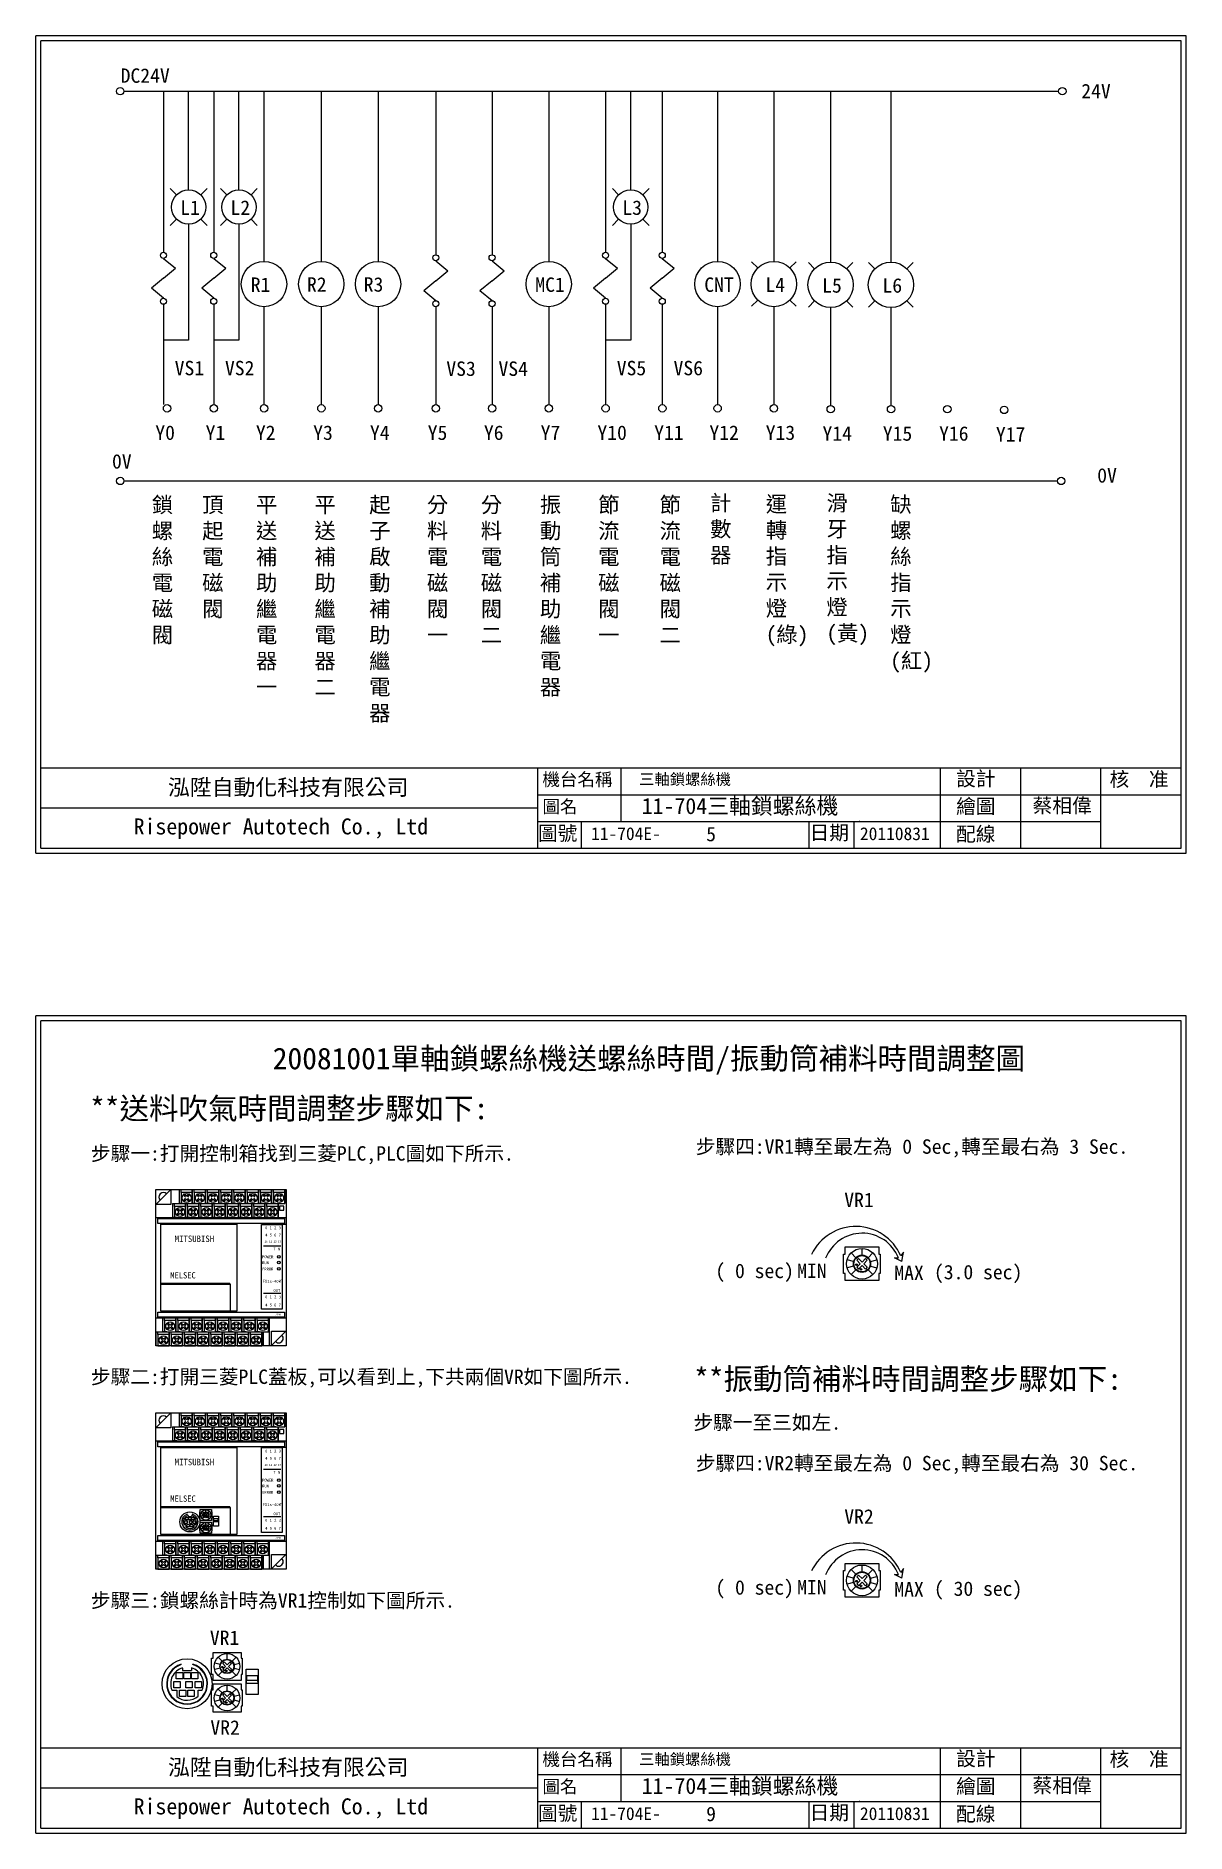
# Model space of a CAD drawing. Extents: x 143 to 1738, y -21 to 428.
# Drawn here: x 1450.6 to 1737.6, y -20.5 to 428 of the extents above; entities that cross this region are included whole.
import ezdxf

# ---------------------------------------------------------------- set-up
doc = ezdxf.new("R2010")
doc.units = 0
doc.layers.get('0').update_dxf_attribs({"linetype": 'CONTINUOUS'})
for name, color, linetype in [('圖框層', 7, 'CONTINUOUS'), ('文字層', 4, 'CONTINUOUS'), ('標尺寸層', 3, 'CONTINUOUS')]:
    doc.layers.add(name, color=color, linetype=linetype)
doc.styles.add('CNS', font='romanc.shx', dxfattribs={"bigfont": 'chineset.shx'})
doc.styles.add('STSL', font='KAIU.TTF')

msp = doc.modelspace()

# ---------------------------------------------------------------- texts
at = {"char_height": 3.6, "width": 7.3862, "attachment_point": 1, "style": 'CNS'}
for s, insert in [('{\\fDFKai-SB|b0|i0|c136|p65;\\C4;5}', (1617.86, 230.62)), ('{\\fDFKai-SB|b0|i0|c136|p65;\\C4;9}', (1617.86, -13.97))]:
    msp.add_mtext(s, dxfattribs=dict(at, insert=insert))
at = {"layer": '圖框層', "style": 'STSL'}
for s, p in [('DC24V', (1471.75, 416.32)), ('24V', (1711.47, 412.46)), ('0V', (1469.59, 320.03)), ('0V', (1715.45, 316.54))]:
    msp.add_text(s, height=3.6, dxfattribs=at).set_placement(p)
at = {"layer": '圖框層', "color": 4, "style": 'STSL'}
for s, height, p in [('L1', 3.6, (1486.62, 383.36)), ('L2', 3.6, (1499.17, 383.36)), ('L3', 3.6, (1596.94, 383.36)), ('R1', 3.6, (1504.21, 364.14)), ('R2', 3.6, (1518.24, 364.19)), ('R3', 3.6, (1532.4, 364.19)), ('MC1', 3.6, (1575.22, 364.14)), ('CNT', 3.6, (1617.39, 364.14)), ('L4', 3.6, (1632.65, 364.14)), ('L5', 3.6, (1646.81, 363.94)), ('L6', 3.6, (1661.86, 363.94)), ('VS1', 3.6, (1485.23, 343.32)), ('VS2', 3.6, (1497.78, 343.32)), ('VS3', 3.6, (1553.02, 343.17)), ('VS4', 3.6, (1566.04, 343.17)), ('VS5', 3.6, (1595.55, 343.32)), ('VS6', 3.6, (1609.72, 343.32)), ('Y0', 3.6, (1480.4, 327.19)), ('Y1', 3.6, (1492.95, 327.19)), ('Y2', 3.6, (1505.5, 327.19)), ('Y3', 3.6, (1519.8, 327.19)), ('Y4', 3.6, (1533.96, 327.19)), ('Y5', 3.6, (1548.37, 327.19)), ('Y6', 3.6, (1562.4, 327.19)), ('Y7', 3.6, (1576.56, 327.19)), ('Y10', 3.6, (1590.72, 327.19)), ('Y11', 3.6, (1604.89, 327.19)), ('Y12', 3.6, (1618.67, 327.19)), ('Y13', 3.6, (1632.72, 327.19)), ('Y14', 3.6, (1646.89, 326.99)), ('Y15', 3.6, (1661.94, 326.99)), ('Y16', 3.6, (1675.99, 326.99)), ('Y17', 3.6, (1690.16, 326.79)), ('20081001單軸鎖螺絲機送螺絲時間/振動筒補料時間調整圖', 5.4, (1509.71, 170.1)), ('**送料吹氣時間調整步驟如下:', 5.4, (1464.12, 157.63)), ('步驟四:VR1轉至最左為 0 Sec,轉至最右為 3 Sec.', 3.6, (1615.27, 149.01)), ('步驟一:打開控制箱找到三菱PLC,PLC圖如下所示.', 3.6, (1464.34, 147.3)), ('VR1', 3.6, (1652.33, 135.69)), ('( 0 sec)', 3.6, (1620.16, 117.98)), ('MIN', 3.6, (1640.57, 118.02)), ('(3.0 sec)', 3.6, (1674.71, 117.68)), ('MAX', 3.6, (1664.81, 117.51)), ('步驟二:打開三菱PLC蓋板,可以看到上,下共兩個VR如下圖所示.', 3.6, (1464.34, 91.56)), ('**振動筒補料時間調整步驟如下:', 5.4, (1614.84, 90.11)), ('步驟一至三如左.', 3.6, (1614.69, 80.16)), ('步驟四:VR2轉至最左為 0 Sec,轉至最右為 30 Sec.', 3.6, (1615.27, 70)), ('VR2', 3.6, (1652.33, 56.68)), ('( 0 sec)', 3.6, (1620.16, 38.97)), ('MIN', 3.6, (1640.57, 39.01)), ('MAX', 3.6, (1664.81, 38.5)), ('( 30 sec)', 3.6, (1674.71, 38.67)), ('步驟三:鎖螺絲計時為VR1控制如下圖所示.', 3.6, (1464.34, 35.73)), ('VR1', 3.6, (1494.01, 26.41)), ('VR2', 3.6, (1494.14, 4.01))]:
    msp.add_text(s, height=height, dxfattribs=at).set_placement(p)
at = {"layer": '標尺寸層', "color": 7, "char_height": 3.9, "attachment_point": 1, "style": 'CNS'}
for s, insert, width in [('{\\fDFKai-SB|b0|i0|c136|p65;計數器}', (1618.84, 313.41), 2.4709), ('{\\fDFKai-SB|b0|i0|c136|p65;鎖螺絲電磁閥}', (1479.52, 312.97), 6.8229), ('{\\fDFKai-SB|b0|i0|c136|p65;頂起電磁閥}', (1492.09, 312.97), 6.2509), ('{\\fDFKai-SB|b0|i0|c136|p65;平送補助繼電器\\P一}', (1505.53, 312.97), 3.6768), ('{\\fDFKai-SB|b0|i0|c136|p65;平送補助繼電器\\P二}', (1520.12, 312.97), 3.6768), ('{\\fDFKai-SB|b0|i0|c136|p65;起子啟動補助繼電器}', (1533.77, 312.97), 3.8999), ('{\\fDFKai-SB|b0|i0|c136|p65;分料電磁閥一}', (1548.18, 312.97), 5.2609), ('{\\fDFKai-SB|b0|i0|c136|p65;分料電磁閥二}', (1561.62, 312.97), 4.9034), ('{\\fDFKai-SB|b0|i0|c136|p65;振動筒補助繼電器}', (1576.37, 312.97), 3.8269), ('{\\fDFKai-SB|b0|i0|c136|p65;節流電磁閥一}', (1590.92, 312.97), 7.0364), ('{\\fDFKai-SB|b0|i0|c136|p65;節流電磁閥二}', (1606.24, 312.97), 5.3625), ('{\\fDFKai-SB|b0|i0|c136|p65;運轉指示燈(綠)}', (1632.74, 313.1), 2.4709), ('{\\fDFKai-SB|b0|i0|c136|p65;滑牙\\P指示燈(黃)}', (1647.87, 313.41), 7.7214), ('{\\fDFKai-SB|b0|i0|c136|p65;缺螺絲指示燈(紅)}', (1663.8, 313.04), 6.1745)]:
    msp.add_mtext(s, dxfattribs=dict(at, insert=insert, width=width))

# ---------------------------------------------------------------- blocks, each defined once
blk = doc.blocks.new('FX1S-14MT')
at = {"layer": '標尺寸層', "color": 7}
for p, q in [((5.75, 0), (5.75, -3.5)), ((5.75, 0), (9.05, 0)), ((6.25, -0.7), (6.25, 0)), ((9.05, -0.7), (9.05, 0)), ((9.05, 0), (9.05, -3.5)), ((9.05, 0), (9.05, -3.5)), ((9.05, 0), (12.35, 0)), ((9.55, -0.7), (9.55, 0)), ((12.35, -0.7), (12.35, 0)), ((12.35, 0), (12.35, -3.5)), ((12.35, 0), (12.35, -3.5)), ((12.35, 0), (15.65, 0)), ((12.85, -0.7), (12.85, 0)), ((15.65, -0.7), (15.65, 0)), ((15.65, 0), (15.65, -3.5)), ((15.65, 0), (15.65, -3.5)), ((15.65, 0), (18.95, 0)), ((16.15, -0.7), (16.15, 0)), ((18.95, -0.7), (18.95, 0)), ((18.95, 0), (18.95, -3.5)), ((18.95, 0), (18.95, -3.5)), ((18.95, 0), (22.25, 0)), ((19.45, -0.7), (19.45, 0)), ((22.25, -0.7), (22.25, 0)), ((22.25, 0), (22.25, -3.5)), ((22.25, 0), (22.25, -3.5)), ((22.25, 0), (25.55, 0)), ((22.75, -0.7), (22.75, 0)), ((25.55, -0.7), (25.55, 0)), ((25.55, 0), (25.55, -3.5)), ((25.55, 0), (25.55, -3.5)), ((25.55, 0), (28.85, 0)), ((26.05, -0.7), (26.05, 0)), ((28.85, -0.7), (28.85, 0)), ((28.85, 0), (28.85, -3.5)), ((28.85, 0), (28.85, -3.5)), ((28.85, 0), (32.15, 0)), ((29.35, -0.7), (29.35, 0)), ((32.15, -0.7), (32.15, 0)), ((32.15, 0), (32.15, -3.5)), ((3.55, -0.15), (0.15, -3.55)), ((4.1, -3.5), (4.1, -7)), ((4.1, -3.5), (7.4, -3.5)), ((4.6, -4.2), (4.6, -3.5)), ((6.85, -3.5), (5.75, -3.5)), ((7.4, -4.2), (7.4, -3.5)), ((7.4, -3.5), (7.4, -7)), ((7.4, -3.5), (7.4, -7)), ((7.4, -3.5), (10.7, -3.5)), ((7.9, -4.2), (7.9, -3.5)), ((10.15, -3.5), (9.05, -3.5)), ((10.7, -4.2), (10.7, -3.5)), ((10.7, -3.5), (10.7, -7)), ((10.7, -3.5), (10.7, -7)), ((10.7, -3.5), (14, -3.5)), ((11.2, -4.2), (11.2, -3.5)), ((13.45, -3.5), (12.35, -3.5)), ((14, -4.2), (14, -3.5)), ((14, -3.5), (14, -7)), ((14, -3.5), (14, -7)), ((14, -3.5), (17.3, -3.5)), ((14.5, -4.2), (14.5, -3.5)), ((16.75, -3.5), (15.65, -3.5)), ((17.3, -4.2), (17.3, -3.5)), ((17.3, -3.5), (17.3, -7)), ((17.3, -3.5), (17.3, -7)), ((17.3, -3.5), (20.6, -3.5)), ((17.8, -4.2), (17.8, -3.5)), ((20.05, -3.5), (18.95, -3.5)), ((20.6, -4.2), (20.6, -3.5)), ((20.6, -3.5), (20.6, -7)), ((20.6, -3.5), (20.6, -7)), ((20.6, -3.5), (23.9, -3.5)), ((21.1, -4.2), (21.1, -3.5)), ((23.35, -3.5), (22.25, -3.5)), ((23.9, -4.2), (23.9, -3.5)), ((23.9, -3.5), (23.9, -7)), ((23.9, -3.5), (23.9, -7)), ((23.9, -3.5), (27.2, -3.5)), ((24.4, -4.2), (24.4, -3.5)), ((26.65, -3.5), (25.55, -3.5)), ((27.2, -4.2), (27.2, -3.5)), ((27.2, -3.5), (27.2, -7)), ((27.2, -3.5), (27.2, -7)), ((27.2, -3.5), (30.5, -3.5)), ((27.7, -4.2), (27.7, -3.5)), ((29.95, -3.5), (28.85, -3.5)), ((30.5, -4.2), (30.5, -3.5)), ((30.5, -3.5), (30.5, -7)), ((0, -7), (32.5, -7)), ((5.2, -7), (4.1, -7)), ((8.5, -7), (7.4, -7)), ((11.8, -7), (10.7, -7)), ((15.1, -7), (14, -7)), ((18.4, -7), (17.3, -7)), ((21.7, -7), (20.6, -7)), ((25, -7), (23.9, -7)), ((28.3, -7), (27.2, -7)), ((32.5, -8.67), (31.5, -8.67)), ((32.5, -8.78), (32.5, -9.78)), ((26.87, -14.07), (31.19, -14.07)), ((18.37, -23.41), (1.2, -23.41)), ((26.87, -25.86), (31.19, -25.86)), ((0, -32), (32.5, -32)), ((0, -35.5), (0, -39)), ((0, -35.5), (3.3, -35.5)), ((0.5, -36.2), (0.5, -35.5)), ((1.65, -32), (1.65, -35.5)), ((1.65, -32), (4.95, -32)), ((2.75, -35.5), (1.65, -35.5)), ((2.15, -32.7), (2.15, -32)), ((3.3, -36.2), (3.3, -35.5)), ((3.3, -35.5), (3.3, -39)), ((3.3, -35.5), (3.3, -39)), ((3.3, -35.5), (6.6, -35.5)), ((3.8, -36.2), (3.8, -35.5)), ((4.95, -32.7), (4.95, -32)), ((4.95, -32), (4.95, -35.5)), ((4.95, -32), (4.95, -35.5)), ((4.95, -32), (8.25, -32)), ((6.05, -35.5), (4.95, -35.5)), ((5.45, -32.7), (5.45, -32)), ((6.6, -36.2), (6.6, -35.5)), ((6.6, -35.5), (6.6, -39)), ((6.6, -35.5), (6.6, -39)), ((6.6, -35.5), (9.9, -35.5)), ((7.1, -36.2), (7.1, -35.5)), ((8.25, -32.7), (8.25, -32)), ((8.25, -32), (8.25, -35.5)), ((8.25, -32), (8.25, -35.5)), ((8.25, -32), (11.55, -32)), ((9.35, -35.5), (8.25, -35.5)), ((8.75, -32.7), (8.75, -32)), ((9.9, -36.2), (9.9, -35.5)), ((9.9, -35.5), (9.9, -39)), ((9.9, -35.5), (9.9, -39)), ((9.9, -35.5), (13.2, -35.5)), ((10.4, -36.2), (10.4, -35.5)), ((11.55, -32.7), (11.55, -32)), ((11.55, -32), (11.55, -35.5)), ((11.55, -32), (11.55, -35.5)), ((11.55, -32), (14.85, -32)), ((12.65, -35.5), (11.55, -35.5)), ((12.05, -32.7), (12.05, -32)), ((13.2, -36.2), (13.2, -35.5)), ((13.2, -35.5), (13.2, -39)), ((13.2, -35.5), (13.2, -39)), ((13.2, -35.5), (16.5, -35.5)), ((13.7, -36.2), (13.7, -35.5)), ((14.85, -32.7), (14.85, -32)), ((14.85, -32), (14.85, -35.5)), ((14.85, -32), (14.85, -35.5)), ((14.85, -32), (18.15, -32)), ((15.95, -35.5), (14.85, -35.5)), ((15.35, -32.7), (15.35, -32)), ((16.5, -36.2), (16.5, -35.5)), ((16.5, -35.5), (16.5, -39)), ((16.5, -35.5), (16.5, -39)), ((16.5, -35.5), (19.8, -35.5)), ((17, -36.2), (17, -35.5)), ((18.15, -32.7), (18.15, -32)), ((18.15, -32), (18.15, -35.5)), ((18.15, -32), (18.15, -35.5)), ((18.15, -32), (21.45, -32)), ((19.25, -35.5), (18.15, -35.5)), ((18.65, -32.7), (18.65, -32)), ((19.8, -36.2), (19.8, -35.5)), ((19.8, -35.5), (19.8, -39)), ((19.8, -35.5), (19.8, -39)), ((19.8, -35.5), (23.1, -35.5)), ((20.3, -36.2), (20.3, -35.5)), ((21.45, -32.7), (21.45, -32)), ((21.45, -32), (21.45, -35.5)), ((21.45, -32), (21.45, -35.5)), ((21.45, -32), (24.75, -32)), ((22.55, -35.5), (21.45, -35.5)), ((21.95, -32.7), (21.95, -32)), ((23.1, -36.2), (23.1, -35.5)), ((23.1, -35.5), (23.1, -39)), ((23.1, -35.5), (23.1, -39)), ((23.1, -35.5), (26.4, -35.5)), ((23.6, -36.2), (23.6, -35.5)), ((24.75, -32.7), (24.75, -32)), ((24.75, -32), (24.75, -35.5)), ((24.75, -32), (24.75, -35.5)), ((24.75, -32), (28.05, -32)), ((25.85, -35.5), (24.75, -35.5)), ((25.25, -32.7), (25.25, -32)), ((26.4, -36.2), (26.4, -35.5)), ((26.4, -35.5), (26.4, -39)), ((26.73, -35.5), (26.73, -39)), ((28.05, -32.7), (28.05, -32)), ((28.05, -32), (28.05, -35.5)), ((28.25, -32), (28.25, -39)), ((32.35, -35.45), (28.95, -38.85)), ((1.1, -39), (0, -39)), ((4.4, -39), (3.3, -39)), ((7.7, -39), (6.6, -39)), ((11, -39), (9.9, -39)), ((14.3, -39), (13.2, -39)), ((17.6, -39), (16.5, -39)), ((20.9, -39), (19.8, -39)), ((24.2, -39), (23.1, -39))]:
    blk.add_line(p, q, dxfattribs=at)
for points in [[(0, 0), (3.7, 0), (3.7, -3.7), (0, -3.7)], [(0, 0), (32.5, 0), (32.5, -39), (0, -39)], [(7.4, -4.2), (4.6, -4.2), (4.6, -7), (7.4, -7)], [(9.05, -0.7), (6.25, -0.7), (6.25, -3.5), (9.05, -3.5)], [(10.7, -4.2), (7.9, -4.2), (7.9, -7), (10.7, -7)], [(12.35, -0.7), (9.55, -0.7), (9.55, -3.5), (12.35, -3.5)], [(14, -4.2), (11.2, -4.2), (11.2, -7), (14, -7)], [(15.65, -0.7), (12.85, -0.7), (12.85, -3.5), (15.65, -3.5)], [(17.3, -4.2), (14.5, -4.2), (14.5, -7), (17.3, -7)], [(18.95, -0.7), (16.15, -0.7), (16.15, -3.5), (18.95, -3.5)], [(20.6, -4.2), (17.8, -4.2), (17.8, -7), (20.6, -7)], [(22.25, -0.7), (19.45, -0.7), (19.45, -3.5), (22.25, -3.5)], [(23.9, -4.2), (21.1, -4.2), (21.1, -7), (23.9, -7)], [(25.55, -0.7), (22.75, -0.7), (22.75, -3.5), (25.55, -3.5)], [(27.2, -4.2), (24.4, -4.2), (24.4, -7), (27.2, -7)], [(28.85, -0.7), (26.05, -0.7), (26.05, -3.5), (28.85, -3.5)], [(30.5, -4.2), (27.7, -4.2), (27.7, -7), (30.5, -7)], [(32.15, -0.7), (29.35, -0.7), (29.35, -3.5), (32.15, -3.5)], [(31.93, -4.11), (30.83, -4.11), (30.83, -5.11), (31.93, -5.11)], [(0.46, -7.2), (32.05, -7.2), (32.05, -8.47), (0.46, -8.47)], [(1.2, -8.63), (20.2, -8.63), (20.2, -30.33), (1.2, -30.33)], [(26.3, -8.67), (31.5, -8.67), (31.5, -29.87), (26.3, -29.87)], [(1.2, -23.63), (18.5, -23.63), (18.5, -30.33), (1.2, -30.33)], [(0.46, -30.6), (32.05, -30.6), (32.05, -31.87), (0.46, -31.87)], [(4.95, -32.7), (2.15, -32.7), (2.15, -35.5), (4.95, -35.5)], [(8.25, -32.7), (5.45, -32.7), (5.45, -35.5), (8.25, -35.5)], [(11.55, -32.7), (8.75, -32.7), (8.75, -35.5), (11.55, -35.5)], [(14.85, -32.7), (12.05, -32.7), (12.05, -35.5), (14.85, -35.5)], [(18.15, -32.7), (15.35, -32.7), (15.35, -35.5), (18.15, -35.5)], [(21.45, -32.7), (18.65, -32.7), (18.65, -35.5), (21.45, -35.5)], [(24.75, -32.7), (21.95, -32.7), (21.95, -35.5), (24.75, -35.5)], [(28.05, -32.7), (25.25, -32.7), (25.25, -35.5), (28.05, -35.5)], [(28.8, -35.3), (32.5, -35.3), (32.5, -39), (28.8, -39)], [(3.3, -36.2), (0.5, -36.2), (0.5, -39), (3.3, -39)], [(6.6, -36.2), (3.8, -36.2), (3.8, -39), (6.6, -39)], [(9.9, -36.2), (7.1, -36.2), (7.1, -39), (9.9, -39)], [(13.2, -36.2), (10.4, -36.2), (10.4, -39), (13.2, -39)], [(16.5, -36.2), (13.7, -36.2), (13.7, -39), (16.5, -39)], [(19.8, -36.2), (17, -36.2), (17, -39), (19.8, -39)], [(23.1, -36.2), (20.3, -36.2), (20.3, -39), (23.1, -39)], [(26.4, -36.2), (23.6, -36.2), (23.6, -39), (26.4, -39)]]:
    blk.add_lwpolyline(points, close=True, dxfattribs=at)
for centre, radius in [((7.65, -2.1), 1.1), ((10.95, -2.1), 1.1), ((14.25, -2.1), 1.1), ((17.55, -2.1), 1.1), ((20.85, -2.1), 1.1), ((24.15, -2.1), 1.1), ((27.45, -2.1), 1.1), ((30.75, -2.1), 1.1), ((6, -5.6), 1.1), ((9.3, -5.6), 1.1), ((12.6, -5.6), 1.1), ((15.9, -5.6), 1.1), ((19.2, -5.6), 1.1), ((22.5, -5.6), 1.1), ((25.8, -5.6), 1.1), ((29.1, -5.6), 1.1), ((30.67, -16.76), 0.346), ((30.67, -18.22), 0.346), ((30.67, -19.8), 0.346), ((3.55, -34.1), 1.1), ((6.85, -34.1), 1.1), ((10.15, -34.1), 1.1), ((13.45, -34.1), 1.1), ((16.75, -34.1), 1.1), ((20.05, -34.1), 1.1), ((23.35, -34.1), 1.1), ((26.65, -34.1), 1.1), ((1.9, -37.6), 1.1), ((5.2, -37.6), 1.1), ((8.5, -37.6), 1.1), ((11.8, -37.6), 1.1), ((15.1, -37.6), 1.1), ((18.4, -37.6), 1.1), ((21.7, -37.6), 1.1), ((25, -37.6), 1.1)]:
    blk.add_circle(centre, radius, dxfattribs=at)
for centre, start, end in [((1.85, -1.85), 45, 225), ((30.65, -37.15), 225, 45)]:
    blk.add_arc(centre, 1.1, start, end, dxfattribs=at)
for centre, major_axis, ratio, start_param, end_param in [((7.65, -1.9), (-0.778, 0.778), 0.176168, 4.886768, 7.679603), ((7.65, -2.1), (0.778, 0.778), 0.176168, 1.745175, 4.53801), ((7.65, -1.9), (0.778, 0.778), 0.176168, 4.886768, 7.679603), ((7.65, -2.1), (-0.778, 0.778), 0.176168, 8.02836, 10.821195), ((10.95, -1.9), (-0.778, 0.778), 0.176168, 4.886768, 7.679603), ((10.95, -2.1), (0.778, 0.778), 0.176168, 1.745175, 4.53801), ((10.95, -1.9), (0.778, 0.778), 0.176168, 4.886768, 7.679603), ((10.95, -2.1), (-0.778, 0.778), 0.176168, 8.02836, 10.821195), ((14.25, -1.9), (-0.778, 0.778), 0.176168, 4.886768, 7.679603), ((14.25, -2.1), (0.778, 0.778), 0.176168, 1.745175, 4.53801), ((14.25, -1.9), (0.778, 0.778), 0.176168, 4.886768, 7.679603), ((14.25, -2.1), (-0.778, 0.778), 0.176168, 8.02836, 10.821195), ((17.55, -1.9), (-0.778, 0.778), 0.176168, 4.886768, 7.679603), ((17.55, -2.1), (0.778, 0.778), 0.176168, 1.745175, 4.53801), ((17.55, -1.9), (0.778, 0.778), 0.176168, 4.886768, 7.679603), ((17.55, -2.1), (-0.778, 0.778), 0.176168, 8.02836, 10.821195), ((20.85, -1.9), (-0.778, 0.778), 0.176168, 4.886768, 7.679603), ((20.85, -2.1), (0.778, 0.778), 0.176168, 1.745175, 4.53801), ((20.85, -1.9), (0.778, 0.778), 0.176168, 4.886768, 7.679603), ((20.85, -2.1), (-0.778, 0.778), 0.176168, 8.02836, 10.821195), ((24.15, -1.9), (-0.778, 0.778), 0.176168, 4.886768, 7.679603), ((24.15, -2.1), (0.778, 0.778), 0.176168, 1.745175, 4.53801), ((24.15, -1.9), (0.778, 0.778), 0.176168, 4.886768, 7.679603), ((24.15, -2.1), (-0.778, 0.778), 0.176168, 8.02836, 10.821195), ((27.45, -1.9), (-0.778, 0.778), 0.176168, 4.886768, 7.679603), ((27.45, -2.1), (0.778, 0.778), 0.176168, 1.745175, 4.53801), ((27.45, -1.9), (0.778, 0.778), 0.176168, 4.886768, 7.679603), ((27.45, -2.1), (-0.778, 0.778), 0.176168, 8.02836, 10.821195), ((30.75, -1.9), (-0.778, 0.778), 0.176168, 4.886768, 7.679603), ((30.75, -2.1), (0.778, 0.778), 0.176168, 1.745175, 4.53801), ((30.75, -1.9), (0.778, 0.778), 0.176168, 4.886768, 7.679603), ((30.75, -2.1), (-0.778, 0.778), 0.176168, 8.02836, 10.821195), ((6, -5.6), (-0.778, 0.778), 0.176168, 4.886768, 7.679603), ((6, -5.6), (0.778, 0.778), 0.176168, 1.745175, 4.53801), ((6, -5.6), (0.778, 0.778), 0.176168, 4.886768, 7.679603), ((6, -5.6), (-0.778, 0.778), 0.176168, 8.02836, 10.821195), ((9.3, -5.6), (-0.778, 0.778), 0.176168, 4.886768, 7.679603), ((9.3, -5.6), (0.778, 0.778), 0.176168, 1.745175, 4.53801), ((9.3, -5.6), (0.778, 0.778), 0.176168, 4.886768, 7.679603), ((9.3, -5.6), (-0.778, 0.778), 0.176168, 8.02836, 10.821195), ((12.6, -5.6), (-0.778, 0.778), 0.176168, 4.886768, 7.679603), ((12.6, -5.6), (0.778, 0.778), 0.176168, 1.745175, 4.53801), ((12.6, -5.6), (0.778, 0.778), 0.176168, 4.886768, 7.679603), ((12.6, -5.6), (-0.778, 0.778), 0.176168, 8.02836, 10.821195), ((15.9, -5.6), (-0.778, 0.778), 0.176168, 4.886768, 7.679603), ((15.9, -5.6), (0.778, 0.778), 0.176168, 1.745175, 4.53801), ((15.9, -5.6), (0.778, 0.778), 0.176168, 4.886768, 7.679603), ((15.9, -5.6), (-0.778, 0.778), 0.176168, 8.02836, 10.821195), ((19.2, -5.6), (-0.778, 0.778), 0.176168, 4.886768, 7.679603), ((19.2, -5.6), (0.778, 0.778), 0.176168, 1.745175, 4.53801), ((19.2, -5.6), (0.778, 0.778), 0.176168, 4.886768, 7.679603), ((19.2, -5.6), (-0.778, 0.778), 0.176168, 8.02836, 10.821195), ((22.5, -5.6), (-0.778, 0.778), 0.176168, 4.886768, 7.679603), ((22.5, -5.6), (0.778, 0.778), 0.176168, 1.745175, 4.53801), ((22.5, -5.6), (0.778, 0.778), 0.176168, 4.886768, 7.679603), ((22.5, -5.6), (-0.778, 0.778), 0.176168, 8.02836, 10.821195), ((25.8, -5.6), (-0.778, 0.778), 0.176168, 4.886768, 7.679603), ((25.8, -5.6), (0.778, 0.778), 0.176168, 1.745175, 4.53801), ((25.8, -5.6), (0.778, 0.778), 0.176168, 4.886768, 7.679603), ((25.8, -5.6), (-0.778, 0.778), 0.176168, 8.02836, 10.821195), ((29.1, -5.6), (-0.778, 0.778), 0.176168, 4.886768, 7.679603), ((29.1, -5.6), (0.778, 0.778), 0.176168, 1.745175, 4.53801), ((29.1, -5.6), (0.778, 0.778), 0.176168, 4.886768, 7.679603), ((29.1, -5.6), (-0.778, 0.778), 0.176168, 8.02836, 10.821195), ((18.37, -23.63), (0, 0.227), 0.577995, 4.712389, 6.283185), ((3.55, -34.1), (-0.778, 0.778), 0.176168, 4.886768, 7.679603), ((3.55, -34.1), (0.778, 0.778), 0.176168, 1.745175, 4.53801), ((3.55, -34.1), (0.778, 0.778), 0.176168, 4.886768, 7.679603), ((3.55, -34.1), (-0.778, 0.778), 0.176168, 8.02836, 10.821195), ((6.85, -34.1), (-0.778, 0.778), 0.176168, 4.886768, 7.679603), ((6.85, -34.1), (0.778, 0.778), 0.176168, 1.745175, 4.53801), ((6.85, -34.1), (0.778, 0.778), 0.176168, 4.886768, 7.679603), ((6.85, -34.1), (-0.778, 0.778), 0.176168, 8.02836, 10.821195), ((10.15, -34.1), (-0.778, 0.778), 0.176168, 4.886768, 7.679603), ((10.15, -34.1), (0.778, 0.778), 0.176168, 1.745175, 4.53801), ((10.15, -34.1), (0.778, 0.778), 0.176168, 4.886768, 7.679603), ((10.15, -34.1), (-0.778, 0.778), 0.176168, 8.02836, 10.821195), ((13.45, -34.1), (-0.778, 0.778), 0.176168, 4.886768, 7.679603), ((13.45, -34.1), (0.778, 0.778), 0.176168, 1.745175, 4.53801), ((13.45, -34.1), (0.778, 0.778), 0.176168, 4.886768, 7.679603), ((13.45, -34.1), (-0.778, 0.778), 0.176168, 8.02836, 10.821195), ((16.75, -34.1), (-0.778, 0.778), 0.176168, 4.886768, 7.679603), ((16.75, -34.1), (0.778, 0.778), 0.176168, 1.745175, 4.53801), ((16.75, -34.1), (0.778, 0.778), 0.176168, 4.886768, 7.679603), ((16.75, -34.1), (-0.778, 0.778), 0.176168, 8.02836, 10.821195), ((20.05, -34.1), (-0.778, 0.778), 0.176168, 4.886768, 7.679603), ((20.05, -34.1), (0.778, 0.778), 0.176168, 1.745175, 4.53801), ((20.05, -34.1), (0.778, 0.778), 0.176168, 4.886768, 7.679603), ((20.05, -34.1), (-0.778, 0.778), 0.176168, 8.02836, 10.821195), ((23.35, -34.1), (-0.778, 0.778), 0.176168, 4.886768, 7.679603), ((23.35, -34.1), (0.778, 0.778), 0.176168, 1.745175, 4.53801), ((23.35, -34.1), (0.778, 0.778), 0.176168, 4.886768, 7.679603), ((23.35, -34.1), (-0.778, 0.778), 0.176168, 8.02836, 10.821195), ((26.65, -34.1), (-0.778, 0.778), 0.176168, 4.886768, 7.679603), ((26.65, -34.1), (0.778, 0.778), 0.176168, 1.745175, 4.53801), ((26.65, -34.1), (0.778, 0.778), 0.176168, 4.886768, 7.679603), ((26.65, -34.1), (-0.778, 0.778), 0.176168, 8.02836, 10.821195), ((1.9, -37.6), (-0.778, 0.778), 0.176168, 4.886768, 7.679603), ((1.9, -37.6), (0.778, 0.778), 0.176168, 1.745175, 4.53801), ((1.9, -37.6), (0.778, 0.778), 0.176168, 4.886768, 7.679603), ((1.9, -37.6), (-0.778, 0.778), 0.176168, 8.02836, 10.821195), ((5.2, -37.6), (-0.778, 0.778), 0.176168, 4.886768, 7.679603), ((5.2, -37.6), (0.778, 0.778), 0.176168, 1.745175, 4.53801), ((5.2, -37.6), (0.778, 0.778), 0.176168, 4.886768, 7.679603), ((5.2, -37.6), (-0.778, 0.778), 0.176168, 8.02836, 10.821195), ((8.5, -37.6), (-0.778, 0.778), 0.176168, 4.886768, 7.679603), ((8.5, -37.6), (0.778, 0.778), 0.176168, 1.745175, 4.53801), ((8.5, -37.6), (0.778, 0.778), 0.176168, 4.886768, 7.679603), ((8.5, -37.6), (-0.778, 0.778), 0.176168, 8.02836, 10.821195), ((11.8, -37.6), (-0.778, 0.778), 0.176168, 4.886768, 7.679603), ((11.8, -37.6), (0.778, 0.778), 0.176168, 1.745175, 4.53801), ((11.8, -37.6), (0.778, 0.778), 0.176168, 4.886768, 7.679603), ((11.8, -37.6), (-0.778, 0.778), 0.176168, 8.02836, 10.821195), ((15.1, -37.6), (-0.778, 0.778), 0.176168, 4.886768, 7.679603), ((15.1, -37.6), (0.778, 0.778), 0.176168, 1.745175, 4.53801), ((15.1, -37.6), (0.778, 0.778), 0.176168, 4.886768, 7.679603), ((15.1, -37.6), (-0.778, 0.778), 0.176168, 8.02836, 10.821195), ((18.4, -37.6), (-0.778, 0.778), 0.176168, 4.886768, 7.679603), ((18.4, -37.6), (0.778, 0.778), 0.176168, 1.745175, 4.53801), ((18.4, -37.6), (0.778, 0.778), 0.176168, 4.886768, 7.679603), ((18.4, -37.6), (-0.778, 0.778), 0.176168, 8.02836, 10.821195), ((21.7, -37.6), (-0.778, 0.778), 0.176168, 4.886768, 7.679603), ((21.7, -37.6), (0.778, 0.778), 0.176168, 1.745175, 4.53801), ((21.7, -37.6), (0.778, 0.778), 0.176168, 4.886768, 7.679603), ((21.7, -37.6), (-0.778, 0.778), 0.176168, 8.02836, 10.821195), ((25, -37.6), (-0.778, 0.778), 0.176168, 4.886768, 7.679603), ((25, -37.6), (0.778, 0.778), 0.176168, 1.745175, 4.53801), ((25, -37.6), (0.778, 0.778), 0.176168, 4.886768, 7.679603), ((25, -37.6), (-0.778, 0.778), 0.176168, 8.02836, 10.821195)]:
    blk.add_ellipse(centre, major_axis=major_axis, ratio=ratio, start_param=start_param, end_param=end_param, dxfattribs=at)
at = {"layer": '圖框層', "color": 4, "style": 'STSL'}
for s, height, p in [('MITSUBISH', 1.61, (4.67, -13.07)), ('10 11 12 13', 0.4752, (27.12, -13.22)), ('4 5 6 7', 0.72, (27.24, -11.68)), ('0 1 2 3', 0.72, (27.24, -9.89)), ('POWER', 0.72, (26.49, -17.14)), ('RUN', 0.72, (26.49, -18.61)), ('I N', 0.72, (29.32, -15.2)), ('MELSEC', 1.56, (3.57, -22.17)), ('ERROR', 0.72, (26.49, -20.19)), ('FX1s-40MT', 0.72, (26.66, -23.24)), ('0 1 2 3', 0.72, (27.24, -27.14)), ('OUT', 0.72, (29.32, -25.53)), ('4 5 6 7', 0.72, (27.24, -29.15)), ('20MT', 0.475, (29.8, -31.41))]:
    blk.add_text(s, height=height, dxfattribs=at).set_placement(p)
blk = doc.blocks.new('PLC-VR1&VR2')
at = {"layer": '標尺寸層'}
h = blk.add_hatch(color=7, dxfattribs=at)
edge = h.paths.add_edge_path()
edge.add_arc((16.76, -4.27), 0.178, 0, 360)
h = blk.add_hatch(color=7, dxfattribs=at)
edge = h.paths.add_edge_path()
edge.add_arc((17.72, -5.23), 0.178, 0, 360)
h = blk.add_hatch(color=7, dxfattribs=at)
edge = h.paths.add_edge_path()
edge.add_arc((16.76, -12.18), 0.178, 0, 360)
h = blk.add_hatch(color=7, dxfattribs=at)
edge = h.paths.add_edge_path()
edge.add_arc((17.72, -13.14), 0.178, 0, 360)
at = {"layer": '標尺寸層', "color": 7}
for p, q in [((6.46, -3.65), (6.46, -3.55)), ((9.4, -3.65), (9.4, -3.55)), ((16.18, -3.61), (14.83, -3.25)), ((15.66, -1.82), (16.64, -2.8)), ((17.91, -2.28), (17.91, -0.88)), ((20.17, -1.82), (19.19, -2.8)), ((19.65, -3.61), (21, -3.25)), ((6.81, -4.49), (6.81, -5.13)), ((6.81, -5.13), (9.05, -5.13)), ((9.05, -4.49), (9.05, -5.13)), ((16.18, -4.54), (14.83, -4.9)), ((16.64, -5.35), (15.66, -6.34)), ((17.91, -10.18), (17.91, -8.79)), ((19.19, -5.35), (20.17, -6.34)), ((19.65, -4.54), (21, -4.9)), ((22.83, -6.37), (22.67, -6.53)), ((22.67, -8.35), (22.83, -7.49)), ((22.83, -7.49), (22.83, -6.37)), ((22.83, -7.49), (25.57, -7.49)), ((25.57, -7.49), (25.57, -6.37)), ((25.57, -6.37), (25.7, -6.37)), ((25.7, -8.35), (25.57, -7.49)), ((16.18, -11.52), (14.83, -11.16)), ((16.18, -12.45), (14.83, -12.81)), ((15.66, -9.73), (16.64, -10.71)), ((16.64, -13.26), (15.66, -14.24)), ((20.17, -9.73), (19.19, -10.71)), ((19.19, -13.26), (20.17, -14.24)), ((19.65, -11.52), (21, -11.16)), ((19.65, -12.45), (21, -12.81))]:
    blk.add_line(p, q, dxfattribs=at)
for points in [[(14.41, -6.1), (14.05, -6.1), (14.05, -2.05), (14.41, -2.05)], [(14.41, -2.05), (14.41, -0.58), (21.41, -0.58), (21.41, -2.05)], [(17.54, -4.08), (16.81, -3.34), (17.18, -2.97), (17.91, -3.71)], [(17.54, -4.08), (16.81, -4.81), (17.18, -5.18), (17.91, -4.45)], [(18.28, -4.08), (19.02, -3.34), (18.65, -2.97), (17.91, -3.71)], [(18.28, -4.08), (19.02, -4.81), (18.65, -5.18), (17.91, -4.45)], [(21.41, -2.05), (21.68, -2.05), (21.68, -6.1), (21.41, -6.1)], [(21.41, -6.1), (21.41, -7.58), (14.41, -7.58), (14.41, -6.1)], [(14.41, -9.96), (14.41, -8.48), (21.41, -8.48), (21.41, -9.96)], [(25.7, -6.37), (25.7, -8.35), (22.67, -8.35), (22.67, -6.37)], [(22.83, -6.37), (25.57, -6.37)], [(4.13, -9.98), (5.34, -9.98), (5.34, -11.61)], [(10.67, -11.48), (10.67, -9.98), (11.73, -9.98)], [(14.41, -14.01), (14.05, -14.01), (14.05, -9.96), (14.41, -9.96)], [(17.54, -11.98), (16.81, -11.25), (17.18, -10.88), (17.91, -11.61)], [(17.54, -11.98), (16.81, -12.72), (17.18, -13.09), (17.91, -12.35)], [(18.28, -11.98), (19.02, -11.25), (18.65, -10.88), (17.91, -11.61)], [(18.28, -11.98), (19.02, -12.72), (18.65, -13.09), (17.91, -12.35)], [(21.41, -9.96), (21.68, -9.96), (21.68, -14.01), (21.41, -14.01)], [(21.41, -14.01), (21.41, -15.48), (14.41, -15.48), (14.41, -14.01)]]:
    blk.add_lwpolyline(points, dxfattribs=at)
for points in [[(4.63, -7.82), (6.23, -7.82), (6.23, -9.42), (4.63, -9.42)], [(5.24, -5.61), (6.84, -5.61), (6.84, -7.21), (5.24, -7.21)], [(7.15, -5.61), (8.75, -5.61), (8.75, -7.21), (7.15, -7.21)], [(7.6, -7.82), (9.2, -7.82), (9.2, -9.42), (7.6, -9.42)], [(9.05, -5.61), (10.65, -5.61), (10.65, -7.21), (9.05, -7.21)], [(9.93, -7.82), (11.53, -7.82), (11.53, -9.42), (9.93, -9.42)], [(22.67, -4.81), (25.7, -4.81), (25.7, -11.07), (22.67, -11.07)], [(6, -9.98), (7.6, -9.98), (7.6, -11.58), (6, -11.58)], [(8.08, -9.98), (9.68, -9.98), (9.68, -11.58), (8.08, -11.58)]]:
    blk.add_lwpolyline(points, close=True, dxfattribs=at)
for centre, radius in [((7.93, -8.43), 6.25), ((17.91, -4.08), 3.2), ((17.91, -4.08), 1.8), ((17.91, -4.08), 1.69), ((16.76, -4.27), 0.178), ((17.91, -11.98), 3.2), ((17.72, -5.23), 0.178), ((17.91, -11.98), 1.8), ((17.91, -11.98), 1.69), ((16.76, -12.18), 0.178), ((17.72, -13.14), 0.178)]:
    blk.add_circle(centre, radius, dxfattribs=at)
for radius, start, end in [(5.1, 106.7199, 73.2801), (5, 107.0644, 72.9356), (4.1, 105.8749, 202.154), (4.1, 337.846, 74.1251), (4.1, 230.7742, 311.8924)]:
    blk.add_arc((7.93, -8.43), radius, start, end, dxfattribs=at)
blk = doc.blocks.new('門把組立機圖框')
at = {"layer": '圖框層', "color": 7}
for p, q in [((287, 0), (0, 0)), ((0, -203.97), (0, 0)), ((287, -203.97), (287, 0)), ((285.75, -1.25), (1.25, -1.25)), ((1.25, -202.72), (1.25, -1.25)), ((285.75, -202.72), (285.75, -1.25)), ((1.25, -182.72), (111.73, -182.72)), ((111.73, -182.72), (285.75, -182.72)), ((125.28, -202.72), (125.28, -182.72)), ((225.75, -202.72), (225.75, -182.72)), ((245.75, -202.72), (245.75, -182.72)), ((265.75, -202.72), (265.75, -182.72)), ((125.28, -189.39), (285.75, -189.39)), ((125.28, -196.05), (265.75, -196.05)), ((136.15, -202.72), (136.15, -195.97)), ((0, -203.97), (287, -203.97)), ((1.25, -202.72), (285.75, -202.72))]:
    blk.add_line(p, q, dxfattribs=at)
at = {"layer": '圖框層', "color": 4}
blk.add_point((205.54, -196.05), dxfattribs=at)
at = {"layer": '標尺寸層', "color": 7}
for p, q in [((146.05, -196.05), (146.05, -182.72)), ((125.28, -192.72), (1.25, -192.72)), ((192.94, -202.72), (192.94, -196.05)), ((204.21, -202.72), (204.21, -196.05))]:
    blk.add_line(p, q, dxfattribs=at)
at = {"insert": (151.17, -190.21), "char_height": 4, "width": 64.1299, "attachment_point": 1, "style": 'CNS'}
blk.add_mtext('{\\fDFKai-SB|b0|i0|c136|p65;\\C4;11-704三軸鎖螺絲機}', dxfattribs=at)
at = {"layer": '圖框層', "color": 4, "style": 'STSL'}
for s, height, p in [('三軸鎖螺絲機', 2.8, (150.53, -186.93)), ('設計', 3.6, (229.63, -187.18)), ('核  准', 3.6, (267.92, -187.32)), ('泓陞自動化科技有限公司', 4, (32.94, -189.53)), ('繪圖', 3.6, (229.63, -194.09)), ('Risepower Autotech Co., Ltd', 4, (24.38, -199.3)), ('圖號', 3.6, (125.28, -200.81)), ('日期', 3.6, (193.07, -200.64)), ('配線', 3.6, (229.63, -201)), ('11-704E-', 3.2, (138.52, -200.71))]:
    blk.add_text(s, height=height, dxfattribs=at).set_placement(p)
at = {"layer": '文字層', "color": 4, "style": 'STSL'}
for s, height, p in [('機台名稱', 3.2, (126.4, -187.16)), ('圖名', 3.2, (126.4, -193.96)), ('蔡相偉', 3.6, (248.72, -193.89)), ('20110831', 3.2, (205.62, -200.72))]:
    blk.add_text(s, height=height, dxfattribs=at).set_placement(p)

# ---------------------------------------------------------------- hatches: boundary and pattern name
at = {"layer": '標尺寸層'}
h = msp.add_hatch(color=7, dxfattribs=at)
edge = h.paths.add_edge_path()
edge.add_arc((1655.36, 121.32), 0.213, 0, 360)
h = msp.add_hatch(color=7, dxfattribs=at)
edge = h.paths.add_edge_path()
edge.add_arc((1656.51, 120.16), 0.213, 0, 360)
h = msp.add_hatch(color=7, dxfattribs=at)
edge = h.paths.add_edge_path()
edge.add_arc((1655.36, 42.31), 0.213, 0, 360)
h = msp.add_hatch(color=7, dxfattribs=at)
edge = h.paths.add_edge_path()
edge.add_arc((1656.51, 41.15), 0.213, 0, 360)

# ---------------------------------------------------------------- linework, layer by layer
for p, q in [((1488.72, 389.61), (1488.72, 414.21)), ((1501.27, 389.61), (1501.27, 414.21)), ((1599.04, 389.61), (1599.04, 414.21)), ((1488.72, 381.04), (1488.72, 352.07)), ((1501.27, 381.04), (1501.27, 352.07)), ((1599.04, 381.04), (1599.04, 352.07)), ((1488.72, 352.07), (1482.43, 352.07)), ((1501.27, 352.07), (1494.97, 352.07)), ((1599.04, 352.07), (1592.75, 352.07))]:
    msp.add_line(p, q)
at = {"layer": '標尺寸層', "color": 7}
for p, q in [((1472.58, 414.21), (1705.82, 414.21)), ((1482.43, 414.21), (1482.43, 374.02)), ((1494.97, 414.21), (1494.97, 374.02)), ((1507.52, 414.21), (1507.52, 371.77)), ((1521.82, 414.21), (1521.82, 371.77)), ((1535.99, 414.21), (1535.99, 371.77)), ((1550.39, 414.21), (1550.39, 373.4)), ((1564.42, 414.21), (1564.42, 373.4)), ((1578.58, 414.21), (1578.58, 371.77)), ((1592.75, 414.21), (1592.75, 374.02)), ((1606.91, 414.21), (1606.91, 374.02)), ((1620.7, 414.21), (1620.7, 371.77)), ((1634.75, 414.21), (1634.75, 371.77)), ((1648.92, 414.01), (1648.92, 371.57)), ((1663.97, 414.01), (1663.97, 371.57)), ((1485.69, 388.35), (1484.14, 389.91)), ((1491.75, 388.35), (1493.3, 389.91)), ((1498.24, 388.35), (1496.68, 389.91)), ((1504.3, 388.35), (1505.85, 389.91)), ((1596.01, 388.35), (1594.46, 389.91)), ((1602.07, 388.35), (1603.62, 389.91)), ((1485.69, 382.29), (1484.14, 380.74)), ((1491.75, 382.29), (1493.3, 380.74)), ((1498.24, 382.29), (1496.68, 380.74)), ((1504.3, 382.29), (1505.85, 380.74)), ((1596.01, 382.29), (1594.46, 380.74)), ((1602.07, 382.29), (1603.62, 380.74)), ((1482.43, 372.51), (1485.43, 370.02)), ((1494.97, 372.51), (1497.98, 370.02)), ((1592.75, 372.51), (1595.75, 370.02)), ((1606.91, 372.51), (1609.91, 370.02)), ((1482.43, 367.53), (1485.43, 370.02)), ((1494.97, 367.53), (1497.98, 370.02)), ((1550.39, 371.9), (1553.4, 369.41)), ((1550.39, 366.92), (1553.4, 369.41)), ((1564.42, 371.9), (1567.42, 369.41)), ((1564.42, 366.92), (1567.42, 369.41)), ((1592.75, 367.53), (1595.75, 370.02)), ((1606.91, 367.53), (1609.91, 370.02)), ((1630.74, 370.11), (1629.19, 371.66)), ((1638.75, 370.11), (1640.31, 371.66)), ((1644.91, 369.91), (1643.36, 371.46)), ((1652.92, 369.91), (1654.48, 371.46)), ((1659.96, 369.91), (1658.41, 371.46)), ((1667.97, 369.91), (1669.53, 371.46)), ((1482.43, 367.53), (1479.42, 365.04)), ((1482.43, 362.56), (1479.42, 365.04)), ((1494.97, 367.53), (1491.97, 365.04)), ((1494.97, 362.56), (1491.97, 365.04)), ((1550.39, 366.92), (1547.39, 364.43)), ((1550.39, 361.94), (1547.39, 364.43)), ((1564.42, 366.92), (1561.42, 364.43)), ((1564.42, 361.94), (1561.42, 364.43)), ((1592.75, 367.53), (1589.74, 365.04)), ((1592.75, 362.56), (1589.74, 365.04)), ((1606.91, 367.53), (1603.91, 365.04)), ((1606.91, 362.56), (1603.91, 365.04)), ((1482.43, 361.05), (1482.43, 335.99)), ((1494.97, 361.05), (1494.97, 335.99)), ((1507.52, 360.44), (1507.52, 335.99)), ((1521.82, 360.44), (1521.82, 335.99)), ((1535.99, 360.44), (1535.99, 335.99)), ((1550.39, 360.44), (1550.39, 335.99)), ((1564.42, 360.44), (1564.42, 335.99)), ((1578.58, 360.44), (1578.58, 335.99)), ((1592.75, 361.05), (1592.75, 335.99)), ((1606.91, 361.05), (1606.91, 335.99)), ((1620.7, 360.44), (1620.7, 335.99)), ((1630.74, 362.1), (1629.19, 360.54)), ((1634.75, 360.44), (1634.75, 335.99)), ((1638.75, 362.1), (1640.31, 360.54)), ((1644.91, 361.9), (1643.36, 360.34)), ((1648.92, 360.24), (1648.92, 335.79)), ((1652.92, 361.9), (1654.48, 360.34)), ((1659.96, 361.9), (1658.41, 360.34)), ((1663.97, 360.24), (1663.97, 335.79)), ((1667.97, 361.9), (1669.53, 360.34)), ((1472.58, 316.94), (1705.52, 316.94)), ((1654.66, 122.11), (1653.04, 122.54)), ((1654.04, 124.26), (1655.22, 123.08)), ((1656.75, 123.71), (1656.75, 125.38)), ((1659.46, 124.26), (1658.28, 123.08)), ((1658.83, 122.11), (1660.45, 122.54)), ((1666.67, 122.1), (1664.88, 123.05)), ((1664.88, 123.05), (1665.86, 123.03)), ((1667.1, 124.48), (1666.43, 123.52)), ((1666.67, 122.1), (1667.1, 124.48)), ((1654.66, 120.99), (1653.04, 120.56)), ((1655.22, 120.02), (1654.04, 118.84)), ((1658.28, 120.02), (1659.46, 118.84)), ((1658.83, 120.99), (1660.45, 120.56)), ((1654.04, 45.25), (1655.22, 44.07)), ((1656.75, 44.7), (1656.75, 46.37)), ((1659.46, 45.25), (1658.28, 44.07)), ((1667.1, 45.47), (1666.43, 44.51)), ((1666.67, 43.09), (1667.1, 45.47)), ((1654.66, 43.1), (1653.04, 43.53)), ((1654.66, 41.98), (1653.04, 41.55)), ((1655.22, 41.01), (1654.04, 39.83)), ((1658.28, 41.01), (1659.46, 39.83)), ((1658.83, 43.1), (1660.45, 43.53)), ((1658.83, 41.98), (1660.45, 41.55)), ((1666.67, 43.09), (1664.88, 44.04)), ((1664.88, 44.04), (1665.86, 44.02))]:
    msp.add_line(p, q, dxfattribs=at)
for points in [[(1652.55, 123.98), (1652.55, 125.75), (1660.95, 125.75), (1660.95, 123.98)], [(1652.55, 119.12), (1652.11, 119.12), (1652.11, 123.98), (1652.55, 123.98)], [(1656.3, 121.55), (1655.42, 122.43), (1655.87, 122.88), (1656.75, 121.99)], [(1656.3, 121.55), (1655.42, 120.67), (1655.87, 120.22), (1656.75, 121.11)], [(1657.19, 121.55), (1658.07, 122.43), (1657.63, 122.88), (1656.75, 121.99)], [(1657.19, 121.55), (1658.07, 120.67), (1657.63, 120.22), (1656.75, 121.11)], [(1660.95, 123.98), (1661.27, 123.98), (1661.27, 119.12), (1660.95, 119.12)], [(1660.95, 119.12), (1660.95, 117.35), (1652.55, 117.35), (1652.55, 119.12)], [(1652.55, 40.11), (1652.11, 40.11), (1652.11, 44.97), (1652.55, 44.97)], [(1652.55, 44.97), (1652.55, 46.74), (1660.95, 46.74), (1660.95, 44.97)], [(1660.95, 44.97), (1661.27, 44.97), (1661.27, 40.11), (1660.95, 40.11)], [(1656.3, 42.54), (1655.42, 43.42), (1655.87, 43.87), (1656.75, 42.98)], [(1656.3, 42.54), (1655.42, 41.66), (1655.87, 41.21), (1656.75, 42.1)], [(1657.19, 42.54), (1658.07, 43.42), (1657.63, 43.87), (1656.75, 42.98)], [(1657.19, 42.54), (1658.07, 41.66), (1657.63, 41.21), (1656.75, 42.1)], [(1660.95, 40.11), (1660.95, 38.34), (1652.55, 38.34), (1652.55, 40.11)]]:
    msp.add_lwpolyline(points, dxfattribs=at)
for centre, radius in [((1471.65, 414.21), 0.92), ((1706.74, 414.21), 0.92), ((1488.72, 385.32), 4.28), ((1501.27, 385.32), 4.28), ((1599.04, 385.32), 4.28), ((1482.43, 373.26), 0.751), ((1494.97, 373.26), 0.751), ((1550.39, 372.65), 0.751), ((1564.42, 372.65), 0.751), ((1592.75, 373.26), 0.751), ((1606.91, 373.26), 0.751), ((1507.52, 366.1), 5.66), ((1521.82, 366.1), 5.66), ((1535.99, 366.1), 5.66), ((1578.58, 366.1), 5.66), ((1620.7, 366.1), 5.66), ((1634.75, 366.1), 5.66), ((1648.92, 365.9), 5.66), ((1663.97, 365.9), 5.66), ((1482.43, 361.8), 0.751), ((1494.97, 361.8), 0.751), ((1550.39, 361.19), 0.751), ((1564.42, 361.19), 0.751), ((1592.75, 361.8), 0.751), ((1606.91, 361.8), 0.751), ((1483.33, 335.07), 0.92), ((1494.99, 335.07), 0.92), ((1507.54, 335.07), 0.92), ((1521.84, 335.07), 0.92), ((1536.01, 335.07), 0.92), ((1550.41, 335.07), 0.92), ((1564.44, 335.07), 0.92), ((1578.6, 335.07), 0.92), ((1592.77, 335.07), 0.92), ((1606.93, 335.07), 0.92), ((1620.72, 335.07), 0.92), ((1634.77, 335.07), 0.92), ((1648.94, 334.87), 0.92), ((1663.99, 334.87), 0.92), ((1678.04, 334.87), 0.92), ((1692.21, 334.67), 0.92), ((1471.65, 316.94), 0.92), ((1706.44, 316.94), 0.92), ((1656.75, 121.55), 3.83), ((1656.75, 121.55), 2.16), ((1656.75, 121.55), 2.03), ((1655.36, 121.32), 0.213), ((1656.51, 120.16), 0.213), ((1656.75, 42.54), 3.83), ((1656.75, 42.54), 2.16), ((1656.75, 42.54), 2.03), ((1655.36, 42.31), 0.213), ((1656.51, 41.15), 0.213)]:
    msp.add_circle(centre, radius, dxfattribs=at)
for centre, radius, start, end in [((1655.2, 118.62), 12.25, 23.5785, 154.4129), ((1656.78, 119.41), 9.77, 21.7396, 158.8812), ((1655.2, 39.61), 12.25, 23.5785, 154.4129), ((1656.78, 40.4), 9.77, 21.7396, 158.8812)]:
    msp.add_arc(centre, radius, start, end, dxfattribs=at)

# ---------------------------------------------------------------- block references
at = {"color": 7}
for p in [(1450.61, 428.02), (1450.61, 183.43)]:
    msp.add_blockref('門把組立機圖框', p, dxfattribs=at)
at = {"layer": '標尺寸層', "color": 7}
for name, p in [('FX1S-14MT', (1480.56, 140.07)), ('FX1S-14MT', (1480.56, 84.33)), ('PLC-VR1&VR2', (1480.4, 25.15))]:
    msp.add_blockref(name, p, dxfattribs=at)
at = {"layer": '標尺寸層', "color": 7, "xscale": 0.4000000000000909, "yscale": 0.3999999999999773, "zscale": 0.4}
msp.add_blockref('PLC-VR1&VR2', (1485.85, 60.49), dxfattribs=at)

msp.set_redraw_order([(e.dxf.handle, doc.entitydb.next_handle()) for e in msp.query("TEXT MTEXT ATTDEF DIMENSION ARC_DIMENSION")])  # texts and dimensions are drawn at this point

doc.saveas('drawing.dxf')
